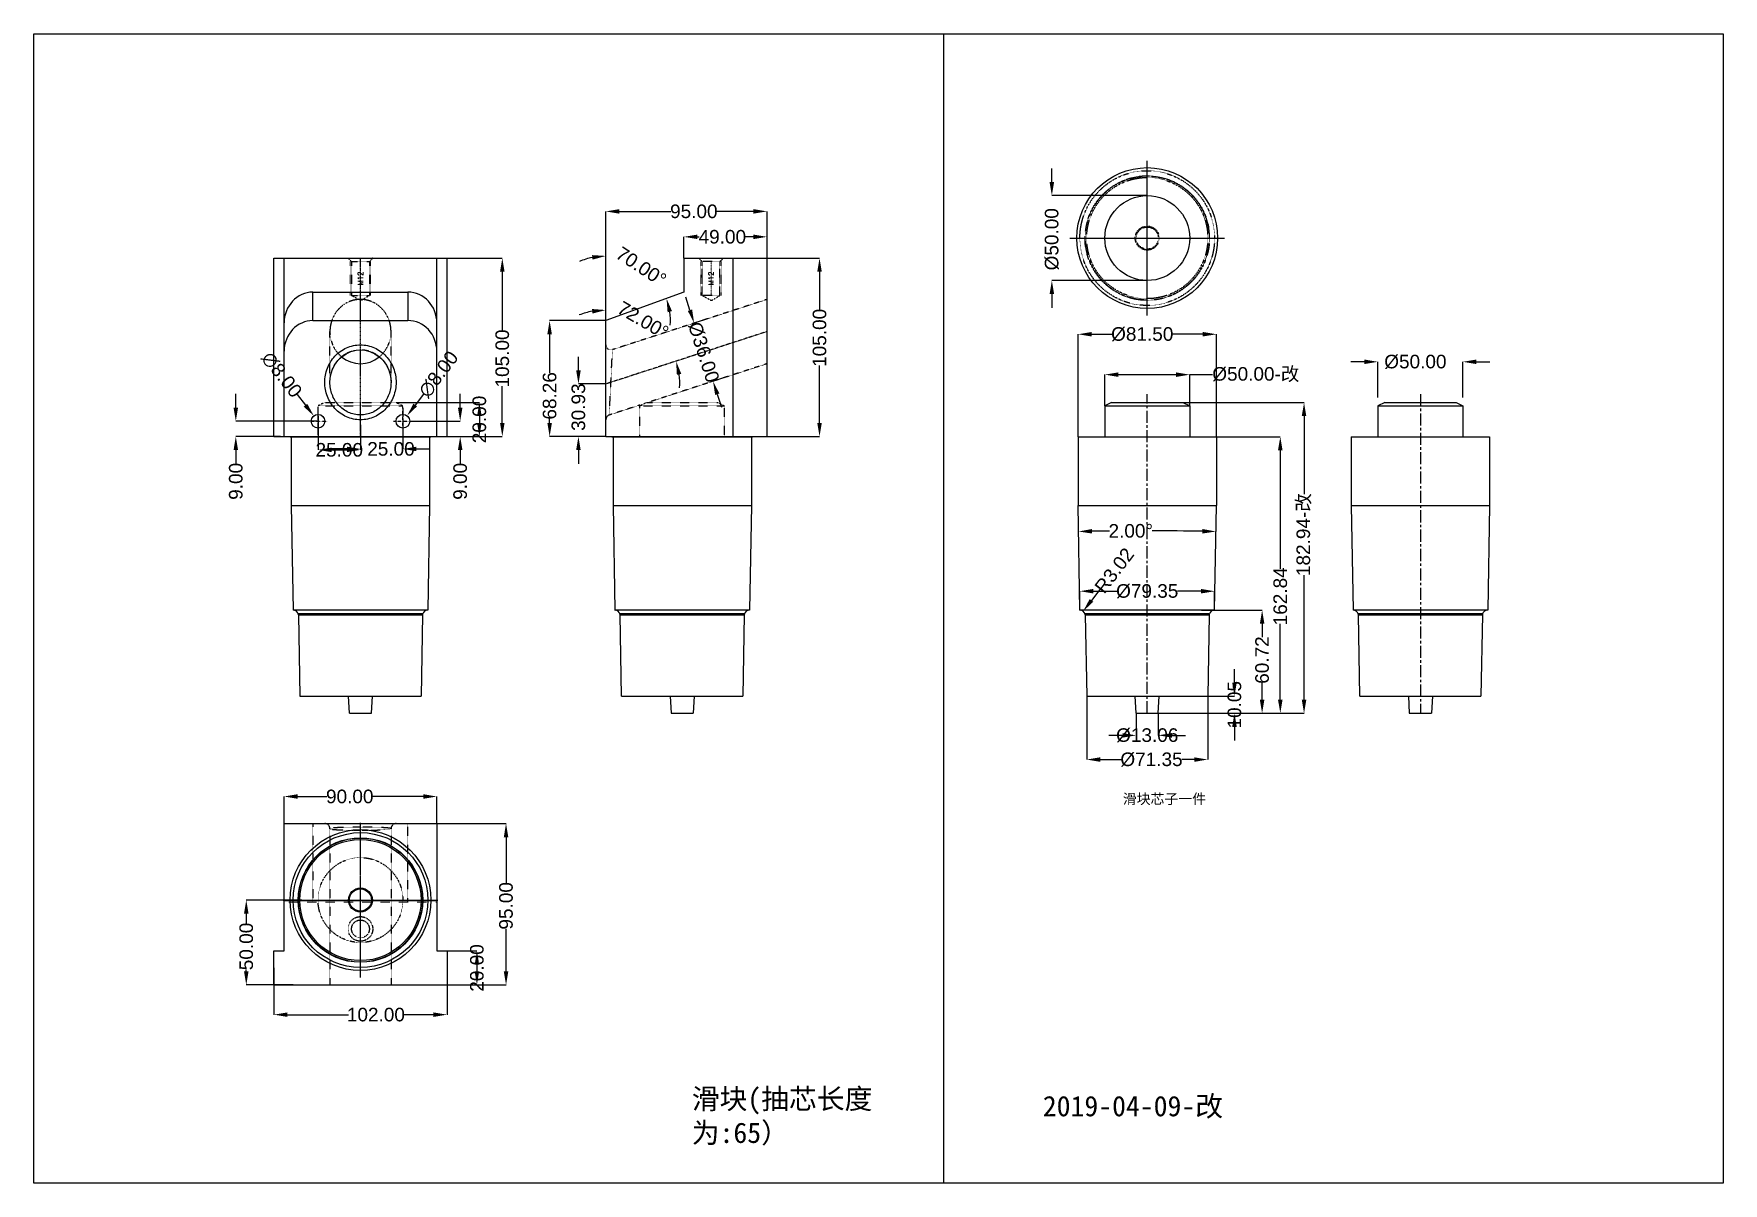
# Model space of a CAD drawing. Header units: millimetres. Extents: x 2203 to 3198, y 1512 to 2189.
import ezdxf
from ezdxf.enums import TextEntityAlignment as Align

# ---------------------------------------------------------------- set-up
doc = ezdxf.new("R2010")
doc.units = ezdxf.units.MM
for name, pattern in [('CENTER', [0.6, 0.375, -0.075, 0.075, -0.075]), ('DASHED', [0.2, 0.1, -0.1]), ('HIDDEN', [0.2, 0.1, -0.1])]:
    doc.linetypes.add(name, pattern=pattern)
doc.layers.add('DEFAULT_2', color=8, linetype='HIDDEN')
doc.layers.add('screw', color=33, linetype='Continuous', lineweight=13)
doc.styles.get("Standard").update_dxf_attribs({"font": 'arial.ttf'})
doc.styles.add('TXT', font='txt.shx', dxfattribs={"bigfont": 'gbcbig.shx'})
doc.dimstyles.new('11', dxfattribs={"dimtxt": 8, "dimasz": 8, "dimexe": 0, "dimexo": 0, "dimgap": 0, "dimtad": 0, "dimzin": 0, "dimdsep": 46, "dimtxsty": 'Standard', "dimcen": 0, "dimclrd": 4, "dimclre": 4, "dimclrt": 6, "dimazin": 0, "dimtfac": 1, "dimtofl": 0, "dimtmove": 0, "dimatfit": 3, "dimfxl": 0, "dimtolj": 1, "dimtzin": 0, "dimarcsym": 0})

msp = doc.modelspace()

# ---------------------------------------------------------------- texts
at = {"attachment_point": 1}
for s, insert, char_height, width in [('{\\fSimSun|b0|i0|c134|p2;滑块芯子一件}', (2844.363, 1741.513), 6, 109.16626), ('{\\fSimSun|b0|i0|c134|p2;滑块(抽芯长度为:65）}', (2590.466, 1567.964), 12, 130.84867), ('{\\fSimSun|b0|i0|c134|p2;2019-04-09-改}', (2797.273, 1563.659), 12, 130.84867)]:
    msp.add_mtext(s, dxfattribs=dict(at, insert=insert, char_height=char_height, width=width))
at = {"layer": 'screw', "color": 6, "linetype": 'HIDDEN', "ltscale": 0.746373, "style": 'TXT'}
for p in [(2395.299, 2044.871), (2601.832, 2044.871)]:
    msp.add_text('M12', height=3, rotation=90, dxfattribs=at).set_placement(p, align=Align.MIDDLE)

# ---------------------------------------------------------------- blocks, each defined once
blk = doc.blocks.new('*D36')
at = {"color": 4, "lineweight": -2, "transparency": 16777216}
for p, q in [((2802.59, 2101.7), (2802.59, 2109.7)), ((2858.78, 2093.7), (2802.59, 2093.7)), ((2858.78, 2043.7), (2802.59, 2043.7)), ((2802.59, 2035.7), (2802.59, 2027.7))]:
    blk.add_line(p, q, dxfattribs=at)
at = {"color": 4, "transparency": 16777216}
for points in [[(2801.25, 2101.7), (2803.92, 2101.7), (2802.59, 2093.7)], [(2801.25, 2035.7), (2803.92, 2035.7), (2802.59, 2043.7)]]:
    blk.add_solid(points, dxfattribs=at)
at = {"layer": 'Defpoints', "color": 0, "transparency": 16777216}
for p in [(2858.78, 2093.7), (2802.59, 2043.7), (2858.78, 2043.7)]:
    blk.add_point(p, dxfattribs=at)
at = {"color": 6, "transparency": 16777216, "insert": (2802.59, 2068), "char_height": 8, "attachment_point": 5, "rotation": 90}
blk.add_mtext('\\A1;%%c50.00', dxfattribs=at)
blk = doc.blocks.new('*D44')
at = {"color": 4, "lineweight": -2, "transparency": 16777216}
for p, q in [((2852.25, 1788.92), (2852.25, 1775.93)), ((2865.31, 1788.92), (2865.31, 1775.93)), ((2844.25, 1775.93), (2836.25, 1775.93)), ((2873.31, 1775.93), (2881.31, 1775.93))]:
    blk.add_line(p, q, dxfattribs=at)
at = {"color": 4, "transparency": 16777216}
for points in [[(2844.25, 1777.26), (2844.25, 1774.59), (2852.25, 1775.93)], [(2873.31, 1777.26), (2873.31, 1774.59), (2865.31, 1775.93)]]:
    blk.add_solid(points, dxfattribs=at)
at = {"layer": 'Defpoints', "color": 0, "transparency": 16777216}
for p in [(2852.25, 1788.92), (2865.31, 1788.92), (2852.25, 1775.93)]:
    blk.add_point(p, dxfattribs=at)
at = {"color": 6, "transparency": 16777216, "insert": (2858.78, 1775.93), "char_height": 8, "attachment_point": 5}
blk.add_mtext('\\A1;%%c13.06', dxfattribs=at)
blk = doc.blocks.new('*D45')
at = {"color": 4, "lineweight": -2, "transparency": 16777216}
for p, q in [((2910.17, 1806.97), (2910.17, 1814.97)), ((2864.28, 1798.97), (2910.17, 1798.97)), ((2861.44, 1788.92), (2910.17, 1788.92)), ((2910.17, 1780.92), (2910.17, 1772.92))]:
    blk.add_line(p, q, dxfattribs=at)
at = {"color": 4, "transparency": 16777216}
for points in [[(2908.83, 1806.97), (2911.5, 1806.97), (2910.17, 1798.97)], [(2908.83, 1780.92), (2911.5, 1780.92), (2910.17, 1788.92)]]:
    blk.add_solid(points, dxfattribs=at)
at = {"layer": 'Defpoints', "color": 0, "transparency": 16777216}
for p in [(2864.28, 1798.97), (2910.17, 1798.97), (2861.44, 1788.92)]:
    blk.add_point(p, dxfattribs=at)
at = {"color": 6, "transparency": 16777216, "insert": (2910.17, 1793.94), "char_height": 8, "attachment_point": 5, "rotation": 90}
blk.add_mtext('\\A1;10.05', dxfattribs=at)
blk = doc.blocks.new('*D46')
at = {"color": 4, "lineweight": -2, "transparency": 16777216}
for p, q in [((2890.77, 1849.64), (2926.46, 1849.64)), ((2926.46, 1841.64), (2926.46, 1833.73)), ((2926.46, 1796.92), (2926.46, 1806.77)), ((2862.98, 1788.92), (2926.46, 1788.92))]:
    blk.add_line(p, q, dxfattribs=at)
at = {"color": 4, "transparency": 16777216}
for points in [[(2925.12, 1841.64), (2927.79, 1841.64), (2926.46, 1849.64)], [(2925.12, 1796.92), (2927.79, 1796.92), (2926.46, 1788.92)]]:
    blk.add_solid(points, dxfattribs=at)
at = {"layer": 'Defpoints', "color": 0, "transparency": 16777216}
for p in [(2890.77, 1849.64), (2926.46, 1849.64), (2862.98, 1788.92)]:
    blk.add_point(p, dxfattribs=at)
at = {"color": 6, "transparency": 16777216, "insert": (2926.46, 1820.25), "char_height": 8, "attachment_point": 5, "rotation": 90}
blk.add_mtext('\\A1;60.72', dxfattribs=at)
blk = doc.blocks.new('*D47')
at = {"color": 4, "lineweight": -2, "transparency": 16777216}
for p, q in [((2819.11, 1849.64), (2819.11, 1860.79)), ((2827.11, 1860.79), (2840.9, 1860.79)), ((2890.46, 1860.79), (2876.66, 1860.79)), ((2898.46, 1849.64), (2898.46, 1860.79))]:
    blk.add_line(p, q, dxfattribs=at)
at = {"color": 4, "transparency": 16777216}
for points in [[(2827.11, 1862.13), (2827.11, 1859.46), (2819.11, 1860.79)], [(2890.46, 1862.13), (2890.46, 1859.46), (2898.46, 1860.79)]]:
    blk.add_solid(points, dxfattribs=at)
at = {"layer": 'Defpoints', "color": 0, "transparency": 16777216}
for p in [(2819.11, 1860.79), (2819.11, 1849.64), (2898.46, 1849.64)]:
    blk.add_point(p, dxfattribs=at)
at = {"color": 6, "transparency": 16777216, "insert": (2858.78, 1860.79), "char_height": 8, "attachment_point": 5}
blk.add_mtext('\\A1;%%c79.35', dxfattribs=at)
blk = doc.blocks.new('*D48')
at = {"color": 4, "lineweight": -2, "transparency": 16777216}
for start, end in [(90.5499, 90.8024), (89.1976, 89.92865)]:
    blk.add_arc((2858.78, -423.34), 2319.65, start, end, dxfattribs=at)
at = {"color": 4, "transparency": 16777216}
for points in [[(2826.32, 1894.75), (2826.28, 1897.41), (2818.3, 1895.95)], [(2891.29, 1897.41), (2891.25, 1894.75), (2899.27, 1895.95)]]:
    blk.add_solid(points, dxfattribs=at)
at = {"layer": 'Defpoints', "color": 0, "transparency": 16777216}
for p in [(2818.03, 1911.23), (2899.53, 1911.23), (2872.28, 1896.27), (2819.11, 1849.64), (2898.46, 1849.64)]:
    blk.add_point(p, dxfattribs=at)
at = {"color": 6, "transparency": 16777216, "insert": (2849.09, 1896.29), "char_height": 8, "attachment_point": 5, "rotation": 0.23928}
blk.add_mtext('\\A1;2.00°', dxfattribs=at)
blk = doc.blocks.new('*D49')
at = {"color": 4, "lineweight": -2, "transparency": 16777216}
blk.add_line((2830.79, 1861.71), (2825.92, 1855.37), dxfattribs=at)
at = {"color": 4, "transparency": 16777216}
blk.add_solid([(2824.86, 1856.18), (2826.98, 1854.56), (2821.05, 1849.02)], dxfattribs=at)
at = {"layer": 'Defpoints', "color": 0, "transparency": 16777216}
for p in [(2819.21, 1846.63), (2821.05, 1849.02)]:
    blk.add_point(p, dxfattribs=at)
at = {"color": 6, "transparency": 16777216, "insert": (2839.42, 1872.96), "char_height": 8, "attachment_point": 5, "rotation": 52.5}
blk.add_mtext('\\A1;R3.02', dxfattribs=at)
blk = doc.blocks.new('*D37')
at = {"color": 4, "lineweight": -2, "transparency": 16777216}
for p, q in [((2883.89, 1951.76), (2937.17, 1951.76)), ((2937.17, 1943.76), (2937.17, 1874)), ((2937.17, 1796.92), (2937.17, 1841.57)), ((2876.71, 1788.92), (2937.17, 1788.92))]:
    blk.add_line(p, q, dxfattribs=at)
at = {"color": 4, "transparency": 16777216}
for points in [[(2935.83, 1943.76), (2938.5, 1943.76), (2937.17, 1951.76)], [(2935.83, 1796.92), (2938.5, 1796.92), (2937.17, 1788.92)]]:
    blk.add_solid(points, dxfattribs=at)
at = {"layer": 'Defpoints', "color": 0, "transparency": 16777216}
for p in [(2883.89, 1951.76), (2876.71, 1788.92), (2937.17, 1788.92)]:
    blk.add_point(p, dxfattribs=at)
at = {"color": 6, "transparency": 16777216, "insert": (2937.17, 1857.79), "char_height": 8, "attachment_point": 5, "rotation": 90}
blk.add_mtext('\\A1;162.84', dxfattribs=at)
blk = doc.blocks.new('*D38')
at = {"color": 4, "lineweight": -2, "transparency": 16777216}
for p, q in [((2879.78, 1971.86), (2951.16, 1971.86)), ((2951.16, 1963.86), (2951.16, 1917.93)), ((2951.16, 1796.92), (2951.16, 1870.3)), ((2881.62, 1788.92), (2951.16, 1788.92))]:
    blk.add_line(p, q, dxfattribs=at)
at = {"color": 4, "transparency": 16777216}
for points in [[(2949.82, 1963.86), (2952.49, 1963.86), (2951.16, 1971.86)], [(2949.82, 1796.92), (2952.49, 1796.92), (2951.16, 1788.92)]]:
    blk.add_solid(points, dxfattribs=at)
at = {"layer": 'Defpoints', "color": 0, "transparency": 16777216}
for p in [(2879.78, 1971.86), (2951.16, 1971.86), (2881.62, 1788.92)]:
    blk.add_point(p, dxfattribs=at)
at = {"color": 6, "transparency": 16777216, "insert": (2951.16, 1894.12), "char_height": 8, "attachment_point": 5, "rotation": 90}
blk.add_mtext('\\A1;{\\C1;182.94-\\fSimSun|b0|i0|c134|p2;改}', dxfattribs=at)
blk = doc.blocks.new('*D50')
at = {"color": 4, "lineweight": -2, "transparency": 16777216}
for p, q in [((2823.1, 1798.97), (2823.1, 1761.68)), ((2894.46, 1798.97), (2894.46, 1761.68)), ((2831.1, 1761.68), (2843.42, 1761.68)), ((2886.46, 1761.68), (2879.18, 1761.68))]:
    blk.add_line(p, q, dxfattribs=at)
at = {"color": 4, "transparency": 16777216}
for points in [[(2831.1, 1763.01), (2831.1, 1760.34), (2823.1, 1761.68)], [(2886.46, 1763.01), (2886.46, 1760.34), (2894.46, 1761.68)]]:
    blk.add_solid(points, dxfattribs=at)
at = {"layer": 'Defpoints', "color": 0, "transparency": 16777216}
for p in [(2823.1, 1798.97), (2894.46, 1798.97), (2823.1, 1761.68)]:
    blk.add_point(p, dxfattribs=at)
at = {"color": 6, "transparency": 16777216, "insert": (2861.3, 1761.68), "char_height": 8, "attachment_point": 5}
blk.add_mtext('\\A1;%%c71.35', dxfattribs=at)
blk = doc.blocks.new('*D51')
at = {"color": 4, "lineweight": -2, "transparency": 16777216}
for p, q in [((2585.83, 2056.86), (2585.83, 2069.42)), ((2593.83, 2069.42), (2594.84, 2069.42)), ((2626.83, 2069.42), (2622.13, 2069.42)), ((2634.83, 2056.86), (2634.83, 2069.42))]:
    blk.add_line(p, q, dxfattribs=at)
at = {"color": 4, "transparency": 16777216}
for points in [[(2593.83, 2070.75), (2593.83, 2068.09), (2585.83, 2069.42)], [(2626.83, 2070.75), (2626.83, 2068.09), (2634.83, 2069.42)]]:
    blk.add_solid(points, dxfattribs=at)
at = {"layer": 'Defpoints', "color": 0, "transparency": 16777216}
for p in [(2585.83, 2069.42), (2585.83, 2056.86), (2634.83, 2056.86)]:
    blk.add_point(p, dxfattribs=at)
at = {"color": 6, "transparency": 16777216, "insert": (2608.48, 2069.42), "char_height": 8, "attachment_point": 5}
blk.add_mtext('\\A1;49.00', dxfattribs=at)
blk = doc.blocks.new('*D52')
at = {"color": 4, "lineweight": -2, "transparency": 16777216}
for p, q in [((2539.83, 2020.11), (2539.83, 2084.4)), ((2547.83, 2084.4), (2578.19, 2084.4)), ((2626.83, 2084.4), (2605.16, 2084.4)), ((2634.83, 2056.86), (2634.83, 2084.4))]:
    blk.add_line(p, q, dxfattribs=at)
at = {"color": 4, "transparency": 16777216}
for points in [[(2547.83, 2085.73), (2547.83, 2083.07), (2539.83, 2084.4)], [(2626.83, 2085.73), (2626.83, 2083.07), (2634.83, 2084.4)]]:
    blk.add_solid(points, dxfattribs=at)
at = {"layer": 'Defpoints', "color": 0, "transparency": 16777216}
for p in [(2539.83, 2084.4), (2634.83, 2056.86), (2539.83, 2020.11)]:
    blk.add_point(p, dxfattribs=at)
at = {"color": 6, "transparency": 16777216, "insert": (2591.67, 2084.4), "char_height": 8, "attachment_point": 5}
blk.add_mtext('\\A1;95.00', dxfattribs=at)
blk = doc.blocks.new('*D53')
at = {"color": 4, "lineweight": -2, "transparency": 16777216}
for p, q in [((2629.39, 2056.86), (2665.74, 2056.86)), ((2665.74, 2048.86), (2665.74, 2026.16)), ((2665.74, 1959.86), (2665.74, 1993.73)), ((2634.83, 1951.86), (2665.74, 1951.86))]:
    blk.add_line(p, q, dxfattribs=at)
at = {"color": 4, "transparency": 16777216}
for points in [[(2664.4, 2048.86), (2667.07, 2048.86), (2665.74, 2056.86)], [(2664.4, 1959.86), (2667.07, 1959.86), (2665.74, 1951.86)]]:
    blk.add_solid(points, dxfattribs=at)
at = {"layer": 'Defpoints', "color": 0, "transparency": 16777216}
for p in [(2629.39, 2056.86), (2634.83, 1951.86), (2665.74, 1951.86)]:
    blk.add_point(p, dxfattribs=at)
at = {"color": 6, "transparency": 16777216, "insert": (2665.74, 2009.95), "char_height": 8, "attachment_point": 5, "rotation": 90}
blk.add_mtext('\\A1;105.00', dxfattribs=at)
blk = doc.blocks.new('*D54')
at = {"color": 4, "lineweight": -2, "transparency": 16777216}
blk.add_line((2539.83, 2020.11), (2539.83, 2058.17), dxfattribs=at)
for start, end in [(102.06721, 114.13442), (355.86558, 7.93279)]:
    blk.add_arc((2539.83, 2020.11), 38.05, start, end, dxfattribs=at)
at = {"color": 4, "transparency": 16777216}
for points in [[(2531.74, 2058.65), (2532.02, 2056), (2539.83, 2058.17)], [(2576.23, 2025.04), (2578.82, 2025.69), (2575.59, 2033.13)]]:
    blk.add_solid(points, dxfattribs=at)
at = {"layer": 'Defpoints', "color": 0, "transparency": 16777216}
for p in [(2567.51, 2046.23), (2585.83, 2036.86), (2539.83, 2020.11), (2539.83, 2020.11), (2539.83, 1951.86)]:
    blk.add_point(p, dxfattribs=at)
at = {"color": 6, "transparency": 16777216, "insert": (2560.7, 2051.94), "char_height": 8, "attachment_point": 5, "rotation": 326.75246}
blk.add_mtext('\\A1;70.00°', dxfattribs=at)
blk = doc.blocks.new('*D55')
at = {"color": 4, "lineweight": -2, "transparency": 16777216}
blk.add_line((2539.83, 2020.11), (2539.83, 2026.33), dxfattribs=at)
for start, end in [(100.54233, 111.08466), (356.91534, 7.45767)]:
    blk.add_arc((2539.83, 1982.79), 43.54, start, end, dxfattribs=at)
at = {"color": 4, "transparency": 16777216}
for points in [[(2531.74, 2026.92), (2531.99, 2024.27), (2539.83, 2026.33)], [(2581.7, 1988.15), (2584.3, 1988.73), (2581.24, 1996.24)]]:
    blk.add_solid(points, dxfattribs=at)
at = {"layer": 'Defpoints', "color": 0, "transparency": 16777216}
for p in [(2539.83, 2020.11), (2572.19, 2011.92), (2634.83, 2013.66), (2539.83, 1982.79), (2539.83, 1951.86)]:
    blk.add_point(p, dxfattribs=at)
at = {"color": 6, "transparency": 16777216, "insert": (2561.79, 2020.38), "char_height": 8, "attachment_point": 5, "rotation": 329.71153}
blk.add_mtext('\\A1;72.00°', dxfattribs=at)
blk = doc.blocks.new('*D56')
at = {"color": 4, "lineweight": -2, "transparency": 16777216}
for p, q in [((2589.41, 2026.23), (2586.94, 2033.84)), ((2600.1, 2021.3), (2591.88, 2018.63)), ((2611.22, 1987.06), (2603.01, 1984.39)), ((2605.48, 1976.78), (2607.95, 1969.17))]:
    blk.add_line(p, q, dxfattribs=at)
at = {"color": 4, "transparency": 16777216}
for points in [[(2590.68, 2026.65), (2588.14, 2025.82), (2591.88, 2018.63)], [(2606.75, 1977.19), (2604.21, 1976.37), (2603.01, 1984.39)]]:
    blk.add_solid(points, dxfattribs=at)
at = {"layer": 'Defpoints', "color": 0, "transparency": 16777216}
for p in [(2600.1, 2021.3), (2603.01, 1984.39), (2611.22, 1987.06)]:
    blk.add_point(p, dxfattribs=at)
at = {"color": 6, "transparency": 16777216, "insert": (2597.44, 2001.51), "char_height": 8, "attachment_point": 5, "rotation": 288}
blk.add_mtext('\\A1;%%c36.00', dxfattribs=at)
blk = doc.blocks.new('*D39')
at = {"color": 4, "lineweight": -2, "transparency": 16777216}
for p, q in [((2523.7, 1990.79), (2523.7, 1998.79)), ((2539.83, 1982.79), (2523.7, 1982.79)), ((2539.83, 1951.86), (2523.7, 1951.86)), ((2523.7, 1943.86), (2523.7, 1935.86))]:
    blk.add_line(p, q, dxfattribs=at)
at = {"color": 4, "transparency": 16777216}
for points in [[(2522.36, 1990.79), (2525.03, 1990.79), (2523.7, 1982.79)], [(2522.36, 1943.86), (2525.03, 1943.86), (2523.7, 1951.86)]]:
    blk.add_solid(points, dxfattribs=at)
at = {"layer": 'Defpoints', "color": 0, "transparency": 16777216}
for p in [(2539.83, 1982.79), (2523.7, 1951.86), (2539.83, 1951.86)]:
    blk.add_point(p, dxfattribs=at)
at = {"color": 6, "transparency": 16777216, "insert": (2523.7, 1969.17), "char_height": 8, "attachment_point": 5, "rotation": 90}
blk.add_mtext('\\A1;30.93', dxfattribs=at)
blk = doc.blocks.new('*D40')
at = {"color": 4, "lineweight": -2, "transparency": 16777216}
for p, q in [((2539.83, 2020.11), (2506.73, 2020.11)), ((2506.73, 2012.11), (2506.73, 1989.33)), ((2506.73, 1959.86), (2506.73, 1962.29)), ((2539.83, 1951.86), (2506.73, 1951.86))]:
    blk.add_line(p, q, dxfattribs=at)
at = {"color": 4, "transparency": 16777216}
for points in [[(2505.39, 2012.11), (2508.06, 2012.11), (2506.73, 2020.11)], [(2505.39, 1959.86), (2508.06, 1959.86), (2506.73, 1951.86)]]:
    blk.add_solid(points, dxfattribs=at)
at = {"layer": 'Defpoints', "color": 0, "transparency": 16777216}
for p in [(2506.73, 2020.11), (2539.83, 2020.11), (2539.83, 1951.86)]:
    blk.add_point(p, dxfattribs=at)
at = {"color": 6, "transparency": 16777216, "insert": (2506.73, 1975.81), "char_height": 8, "attachment_point": 5, "rotation": 90}
blk.add_mtext('\\A1;68.26', dxfattribs=at)
blk = doc.blocks.new('*D57')
at = {"color": 4, "lineweight": -2, "transparency": 16777216}
for p, q in [((2416.3, 1971.96), (2465.35, 1971.96)), ((2465.35, 1963.96), (2465.35, 1959.86)), ((2420.3, 1951.86), (2465.35, 1951.86))]:
    blk.add_line(p, q, dxfattribs=at)
at = {"color": 4, "transparency": 16777216}
for points in [[(2464.02, 1963.96), (2466.68, 1963.96), (2465.35, 1971.96)], [(2464.02, 1959.86), (2466.68, 1959.86), (2465.35, 1951.86)]]:
    blk.add_solid(points, dxfattribs=at)
at = {"layer": 'Defpoints', "color": 0, "transparency": 16777216}
for p in [(2416.3, 1971.96), (2420.3, 1951.86), (2465.35, 1951.86)]:
    blk.add_point(p, dxfattribs=at)
at = {"color": 6, "transparency": 16777216, "insert": (2465.35, 1961.91), "char_height": 8, "attachment_point": 5, "rotation": 90}
blk.add_mtext('\\A1;20.00', dxfattribs=at)
blk = doc.blocks.new('*D58')
at = {"color": 4, "lineweight": -2, "transparency": 16777216}
for p, q in [((2430.5, 2056.86), (2478.86, 2056.86)), ((2478.86, 2048.86), (2478.86, 2014.02)), ((2478.86, 1959.86), (2478.86, 1981.59)), ((2430.5, 1951.86), (2478.86, 1951.86))]:
    blk.add_line(p, q, dxfattribs=at)
at = {"color": 4, "transparency": 16777216}
for points in [[(2477.53, 2048.86), (2480.19, 2048.86), (2478.86, 2056.86)], [(2477.53, 1959.86), (2480.19, 1959.86), (2478.86, 1951.86)]]:
    blk.add_solid(points, dxfattribs=at)
at = {"layer": 'Defpoints', "color": 0, "transparency": 16777216}
for p in [(2430.5, 2056.86), (2430.5, 1951.86), (2478.86, 1951.86)]:
    blk.add_point(p, dxfattribs=at)
at = {"color": 6, "transparency": 16777216, "insert": (2478.86, 1997.81), "char_height": 8, "attachment_point": 5, "rotation": 90}
blk.add_mtext('\\A1;105.00', dxfattribs=at)
blk = doc.blocks.new('*D59')
at = {"color": 4, "lineweight": -2, "transparency": 16777216}
for p, q in [((2321.87, 1968.91), (2321.87, 1976.91)), ((2370.3, 1960.91), (2321.87, 1960.91)), ((2348.18, 1951.86), (2321.87, 1951.86)), ((2321.87, 1943.86), (2321.87, 1935.86))]:
    blk.add_line(p, q, dxfattribs=at)
at = {"color": 4, "transparency": 16777216}
for points in [[(2320.54, 1968.91), (2323.2, 1968.91), (2321.87, 1960.91)], [(2320.54, 1943.86), (2323.2, 1943.86), (2321.87, 1951.86)]]:
    blk.add_solid(points, dxfattribs=at)
at = {"layer": 'Defpoints', "color": 0, "transparency": 16777216}
for p in [(2370.3, 1960.91), (2321.87, 1951.86), (2348.18, 1951.86)]:
    blk.add_point(p, dxfattribs=at)
at = {"color": 6, "transparency": 16777216, "insert": (2321.87, 1925.48), "char_height": 8, "attachment_point": 5, "rotation": 90}
blk.add_mtext('\\A1;9.00', dxfattribs=at)
blk = doc.blocks.new('*D60')
at = {"color": 4, "lineweight": -2, "transparency": 16777216}
for p, q in [((2370.3, 1963.86), (2370.3, 1943.99)), ((2395.3, 1958.83), (2395.3, 1943.99)), ((2378.3, 1943.99), (2387.3, 1943.99))]:
    blk.add_line(p, q, dxfattribs=at)
at = {"color": 4, "transparency": 16777216}
for points in [[(2378.3, 1945.33), (2378.3, 1942.66), (2370.3, 1943.99)], [(2387.3, 1945.33), (2387.3, 1942.66), (2395.3, 1943.99)]]:
    blk.add_solid(points, dxfattribs=at)
at = {"layer": 'Defpoints', "color": 0, "transparency": 16777216}
for p in [(2370.3, 1963.86), (2395.3, 1958.83), (2395.3, 1943.99)]:
    blk.add_point(p, dxfattribs=at)
at = {"color": 6, "transparency": 16777216, "insert": (2382.8, 1943.99), "char_height": 8, "attachment_point": 5}
blk.add_mtext('\\A1;25.00', dxfattribs=at)
blk = doc.blocks.new('*D61')
at = {"color": 4, "lineweight": -2, "transparency": 16777216}
for p, q in [((2420.3, 1962.43), (2420.3, 1944.54)), ((2395.3, 1958.83), (2395.3, 1944.54)), ((2387.3, 1944.54), (2379.3, 1944.54)), ((2428.3, 1944.54), (2436.3, 1944.54))]:
    blk.add_line(p, q, dxfattribs=at)
at = {"color": 4, "transparency": 16777216}
for points in [[(2387.3, 1945.87), (2387.3, 1943.21), (2395.3, 1944.54)], [(2428.3, 1945.87), (2428.3, 1943.21), (2420.3, 1944.54)]]:
    blk.add_solid(points, dxfattribs=at)
at = {"layer": 'Defpoints', "color": 0, "transparency": 16777216}
for p in [(2420.3, 1962.43), (2395.3, 1958.83), (2420.3, 1944.54)]:
    blk.add_point(p, dxfattribs=at)
at = {"color": 6, "transparency": 16777216, "insert": (2413.27, 1944.54), "char_height": 8, "attachment_point": 5}
blk.add_mtext('\\A1;25.00', dxfattribs=at)
blk = doc.blocks.new('*D62')
at = {"color": 4, "lineweight": -2, "transparency": 16777216}
for p, q in [((2454.05, 1968.91), (2454.05, 1976.91)), ((2425.8, 1960.91), (2454.05, 1960.91)), ((2446.3, 1951.86), (2454.05, 1951.86)), ((2454.05, 1943.86), (2454.05, 1935.86))]:
    blk.add_line(p, q, dxfattribs=at)
at = {"color": 4, "transparency": 16777216}
for points in [[(2452.72, 1968.91), (2455.38, 1968.91), (2454.05, 1960.91)], [(2452.72, 1943.86), (2455.38, 1943.86), (2454.05, 1951.86)]]:
    blk.add_solid(points, dxfattribs=at)
at = {"layer": 'Defpoints', "color": 0, "transparency": 16777216}
for p in [(2425.8, 1960.91), (2446.3, 1951.86), (2454.05, 1951.86)]:
    blk.add_point(p, dxfattribs=at)
at = {"color": 6, "transparency": 16777216, "insert": (2454.05, 1925.48), "char_height": 8, "attachment_point": 5, "rotation": 90}
blk.add_mtext('\\A1;9.00', dxfattribs=at)
blk = doc.blocks.new('*D63')
at = {"color": 4, "lineweight": -2, "transparency": 16777216}
blk.add_line((2357.96, 1976.6), (2362.9, 1970.3), dxfattribs=at)
at = {"color": 4, "transparency": 16777216}
blk.add_solid([(2363.95, 1971.12), (2361.85, 1969.48), (2367.83, 1964)], dxfattribs=at)
at = {"layer": 'Defpoints', "color": 0, "transparency": 16777216}
for p in [(2367.83, 1964), (2372.76, 1957.71)]:
    blk.add_point(p, dxfattribs=at)
at = {"color": 6, "transparency": 16777216, "insert": (2348.88, 1988.2), "char_height": 8, "attachment_point": 5, "rotation": 308.0697}
blk.add_mtext('\\A1;∅8.00', dxfattribs=at)
blk = doc.blocks.new('*D64')
at = {"color": 4, "lineweight": -2, "transparency": 16777216}
blk.add_line((2432.4, 1976.78), (2427.56, 1970.41), dxfattribs=at)
at = {"color": 4, "transparency": 16777216}
blk.add_solid([(2426.5, 1971.21), (2428.62, 1969.6), (2422.72, 1964.04)], dxfattribs=at)
at = {"layer": 'Defpoints', "color": 0, "transparency": 16777216}
for p in [(2422.72, 1964.04), (2417.88, 1957.67)]:
    blk.add_point(p, dxfattribs=at)
at = {"color": 6, "transparency": 16777216, "insert": (2441.32, 1988.5), "char_height": 8, "attachment_point": 5, "rotation": 52.75013}
blk.add_mtext('\\A1;∅8.00', dxfattribs=at)
blk = doc.blocks.new('*D65')
at = {"color": 4, "lineweight": -2, "transparency": 16777216}
for p, q in [((2350.3, 1723.97), (2350.3, 1739.92)), ((2358.3, 1739.92), (2375.5, 1739.92)), ((2432.3, 1739.92), (2402.46, 1739.92)), ((2440.3, 1723.97), (2440.3, 1739.92))]:
    blk.add_line(p, q, dxfattribs=at)
at = {"color": 4, "transparency": 16777216}
for points in [[(2358.3, 1741.26), (2358.3, 1738.59), (2350.3, 1739.92)], [(2432.3, 1741.26), (2432.3, 1738.59), (2440.3, 1739.92)]]:
    blk.add_solid(points, dxfattribs=at)
at = {"layer": 'Defpoints', "color": 0, "transparency": 16777216}
for p in [(2350.3, 1739.92), (2350.3, 1723.97), (2440.3, 1723.97)]:
    blk.add_point(p, dxfattribs=at)
at = {"color": 6, "transparency": 16777216, "insert": (2388.98, 1739.92), "char_height": 8, "attachment_point": 5}
blk.add_mtext('\\A1;90.00', dxfattribs=at)
blk = doc.blocks.new('*D66')
at = {"color": 4, "lineweight": -2, "transparency": 16777216}
for p, q in [((2446.3, 1648.97), (2463.9, 1648.97)), ((2463.9, 1640.97), (2463.9, 1636.97)), ((2446.3, 1628.97), (2463.9, 1628.97))]:
    blk.add_line(p, q, dxfattribs=at)
at = {"color": 4, "transparency": 16777216}
for points in [[(2462.57, 1640.97), (2465.23, 1640.97), (2463.9, 1648.97)], [(2462.57, 1636.97), (2465.23, 1636.97), (2463.9, 1628.97)]]:
    blk.add_solid(points, dxfattribs=at)
at = {"layer": 'Defpoints', "color": 0, "transparency": 16777216}
for p in [(2446.3, 1648.97), (2446.3, 1628.97), (2463.9, 1628.97)]:
    blk.add_point(p, dxfattribs=at)
at = {"color": 6, "transparency": 16777216, "insert": (2463.9, 1638.97), "char_height": 8, "attachment_point": 5, "rotation": 90}
blk.add_mtext('\\A1;20.00', dxfattribs=at)
blk = doc.blocks.new('*D67')
at = {"color": 4, "lineweight": -2, "transparency": 16777216}
for p, q in [((2434.84, 1723.97), (2481.05, 1723.97)), ((2481.05, 1715.97), (2481.05, 1689.05)), ((2481.05, 1636.97), (2481.05, 1662.08)), ((2446.3, 1628.97), (2481.05, 1628.97))]:
    blk.add_line(p, q, dxfattribs=at)
at = {"color": 4, "transparency": 16777216}
for points in [[(2479.72, 1715.97), (2482.39, 1715.97), (2481.05, 1723.97)], [(2479.72, 1636.97), (2482.39, 1636.97), (2481.05, 1628.97)]]:
    blk.add_solid(points, dxfattribs=at)
at = {"layer": 'Defpoints', "color": 0, "transparency": 16777216}
for p in [(2434.84, 1723.97), (2481.05, 1723.97), (2446.3, 1628.97)]:
    blk.add_point(p, dxfattribs=at)
at = {"color": 6, "transparency": 16777216, "insert": (2481.05, 1675.56), "char_height": 8, "attachment_point": 5, "rotation": 90}
blk.add_mtext('\\A1;95.00', dxfattribs=at)
blk = doc.blocks.new('*D68')
at = {"color": 4, "lineweight": -2, "transparency": 16777216}
for p, q in [((2344.3, 1638.97), (2344.3, 1611.48)), ((2446.3, 1638.97), (2446.3, 1611.48)), ((2352.3, 1611.48), (2388.17, 1611.48)), ((2438.3, 1611.48), (2420.6, 1611.48))]:
    blk.add_line(p, q, dxfattribs=at)
at = {"color": 4, "transparency": 16777216}
for points in [[(2352.3, 1612.81), (2352.3, 1610.15), (2344.3, 1611.48)], [(2438.3, 1612.81), (2438.3, 1610.15), (2446.3, 1611.48)]]:
    blk.add_solid(points, dxfattribs=at)
at = {"layer": 'Defpoints', "color": 0, "transparency": 16777216}
for p in [(2344.3, 1638.97), (2446.3, 1638.97), (2344.3, 1611.48)]:
    blk.add_point(p, dxfattribs=at)
at = {"color": 6, "transparency": 16777216, "insert": (2404.38, 1611.48), "char_height": 8, "attachment_point": 5}
blk.add_mtext('\\A1;102.00', dxfattribs=at)
blk = doc.blocks.new('*D69')
at = {"color": 4, "lineweight": -2, "transparency": 16777216}
for p, q in [((2360.66, 1678.97), (2328.02, 1678.97)), ((2328.02, 1670.97), (2328.02, 1665.12)), ((2328.02, 1636.97), (2328.02, 1638.15)), ((2355.72, 1628.97), (2328.02, 1628.97))]:
    blk.add_line(p, q, dxfattribs=at)
at = {"color": 4, "transparency": 16777216}
for points in [[(2326.69, 1670.97), (2329.36, 1670.97), (2328.02, 1678.97)], [(2326.69, 1636.97), (2329.36, 1636.97), (2328.02, 1628.97)]]:
    blk.add_solid(points, dxfattribs=at)
at = {"layer": 'Defpoints', "color": 0, "transparency": 16777216}
for p in [(2360.66, 1678.97), (2328.02, 1628.97), (2355.72, 1628.97)]:
    blk.add_point(p, dxfattribs=at)
at = {"color": 6, "transparency": 16777216, "insert": (2328.02, 1651.63), "char_height": 8, "attachment_point": 5, "rotation": 90}
blk.add_mtext('\\A1;50.00', dxfattribs=at)
blk = doc.blocks.new('*D41')
at = {"color": 4, "lineweight": -2, "transparency": 16777216}
for p, q in [((2986.69, 1995.85), (2978.69, 1995.85)), ((2994.69, 1974.86), (2994.69, 1995.85)), ((3044.69, 1974.86), (3044.69, 1995.85)), ((3052.69, 1995.85), (3060.69, 1995.85))]:
    blk.add_line(p, q, dxfattribs=at)
at = {"color": 4, "transparency": 16777216}
for points in [[(2986.69, 1997.19), (2986.69, 1994.52), (2994.69, 1995.85)], [(3052.69, 1997.19), (3052.69, 1994.52), (3044.69, 1995.85)]]:
    blk.add_solid(points, dxfattribs=at)
at = {"layer": 'Defpoints', "color": 0, "transparency": 16777216}
for p in [(2994.69, 1995.85), (2994.69, 1974.86), (3044.69, 1974.86)]:
    blk.add_point(p, dxfattribs=at)
at = {"color": 6, "transparency": 16777216, "insert": (3016.74, 1995.85), "char_height": 8, "width": 35.6726, "attachment_point": 5}
blk.add_mtext('\\A1;{\\C1;%%C50.00}', dxfattribs=at)
blk = doc.blocks.new('*D42')
at = {"color": 4, "lineweight": -2, "transparency": 16777216}
for p, q in [((2833.78, 1969.86), (2833.78, 1988.29)), ((2841.78, 1988.29), (2875.78, 1988.29)), ((2883.78, 1969.86), (2883.78, 1988.29)), ((2883.78, 1988.29), (2897.31, 1988.29))]:
    blk.add_line(p, q, dxfattribs=at)
at = {"color": 4, "transparency": 16777216}
for points in [[(2841.78, 1989.62), (2841.78, 1986.96), (2833.78, 1988.29)], [(2875.78, 1989.62), (2875.78, 1986.96), (2883.78, 1988.29)]]:
    blk.add_solid(points, dxfattribs=at)
at = {"layer": 'Defpoints', "color": 0, "transparency": 16777216}
for p in [(2833.78, 1988.29), (2833.78, 1969.86), (2883.78, 1969.86)]:
    blk.add_point(p, dxfattribs=at)
at = {"color": 6, "transparency": 16777216, "insert": (2922.75, 1988.29), "char_height": 8, "width": 66.2248, "attachment_point": 5}
blk.add_mtext('\\A1;{\\C1;%%C50.00-\\fSimSun|b0|i0|c134|p2;改}', dxfattribs=at)
blk = doc.blocks.new('*D43')
at = {"color": 4, "lineweight": -2, "transparency": 16777216}
for p, q in [((2818.03, 1951.76), (2818.03, 2012.08)), ((2826.03, 2012.08), (2838, 2012.08)), ((2891.53, 2012.08), (2873.68, 2012.08)), ((2899.53, 1951.76), (2899.53, 2012.08))]:
    blk.add_line(p, q, dxfattribs=at)
at = {"color": 4, "transparency": 16777216}
for points in [[(2826.03, 2013.41), (2826.03, 2010.75), (2818.03, 2012.08)], [(2891.53, 2013.41), (2891.53, 2010.75), (2899.53, 2012.08)]]:
    blk.add_solid(points, dxfattribs=at)
at = {"layer": 'Defpoints', "color": 0, "transparency": 16777216}
for p in [(2818.03, 2012.08), (2818.03, 1951.76), (2899.53, 1951.76)]:
    blk.add_point(p, dxfattribs=at)
at = {"color": 6, "transparency": 16777216, "insert": (2855.84, 2012.08), "char_height": 8, "attachment_point": 5}
blk.add_mtext('\\A1;%%c81.50', dxfattribs=at)

# ---------------------------------------------------------------- dimensions: what is measured, and where the dimension line sits
for base, p1, p2, angle, text, picture, middle, dimtype in [((2802.587, 2043.698), (2858.782, 2093.698), (2858.782, 2043.698), 90, '%%c<>', '*D36', (2802.587, 2067.996), 160), ((2603.007, 1984.388), (2600.1, 2021.296), (2611.224, 1987.058), 288, '%%c<>', '*D56', (2597.445, 2001.507), 161), ((2321.871, 1951.855), (2370.297, 1960.905), (2348.18, 1951.855), 90, '9.00', '*D59', (2321.871, 1925.479), 160), ((2465.351, 1951.855), (2416.297, 1971.955), (2420.297, 1951.855), 90, '20.00', '*D57', (2465.351, 1961.905), 160), ((2454.05, 1951.855), (2425.797, 1960.905), (2446.297, 1951.855), 90, '9.00', '*D62', (2454.05, 1925.479), 160)]:
    dim = msp.add_linear_dim(base=base, p1=p1, p2=p2, angle=angle, text=text, dimstyle='11')
    dim.commit()
    dim.dimension.update_dxf_attribs({"geometry": picture, "text_midpoint": middle, "dimtype": dimtype})
for base, p1, p2, picture, middle in [((2539.832, 2084.4), (2634.832, 2056.855), (2539.832, 2020.113), '*D52', (2591.673, 2084.4)), ((2585.832, 2069.419), (2634.832, 2056.855), (2585.832, 2056.855), '*D51', (2608.485, 2069.419)), ((2395.297, 1943.993), (2370.297, 1963.855), (2395.297, 1958.833), '*D60', (2382.797, 1943.993)), ((2420.297, 1944.539), (2395.297, 1958.833), (2420.297, 1962.433), '*D61', (2413.268, 1944.539)), ((2350.297, 1739.922), (2440.297, 1723.97), (2350.297, 1723.97), '*D65', (2388.98, 1739.922)), ((2344.297, 1611.481), (2446.297, 1638.97), (2344.297, 1638.97), '*D68', (2404.382, 1611.481))]:
    dim = msp.add_linear_dim(base=base, p1=p1, p2=p2, dimstyle='11')
    dim.commit()
    dim.dimension.update_dxf_attribs({"geometry": picture, "text_midpoint": middle, "dimtype": 160})
for base, line1, line2, picture, middle in [((2567.512, 2046.227), ((2585.832, 2036.855), (2539.832, 2020.113)), ((2539.832, 1951.855), (2539.832, 2020.113)), '*D54', (2560.696, 2051.938)), ((2572.189, 2011.922), ((2539.832, 1951.855), (2539.832, 2020.113)), ((2634.832, 2013.655), (2539.832, 1982.788)), '*D55', (2561.792, 2020.384)), ((2872.277, 1896.268), ((2819.107, 1849.642), (2818.032, 1911.227)), ((2898.457, 1849.642), (2899.532, 1911.227)), '*D48', (2849.095, 1896.287))]:
    dim = msp.add_angular_dim_2l(base=base, line1=line1, line2=line2, dimstyle='11')
    dim.commit()
    dim.dimension.update_dxf_attribs({"geometry": picture, "text_midpoint": middle, "dimtype": 162})
for base, p1, p2, picture, middle in [((2478.861, 1951.855), (2430.497, 2056.855), (2430.497, 1951.855), '*D58', (2478.861, 1997.806)), ((2665.736, 1951.855), (2629.386, 2056.855), (2634.832, 1951.855), '*D53', (2665.736, 2009.948)), ((2506.726, 2020.113), (2539.832, 1951.855), (2539.832, 2020.113), '*D40', (2506.726, 1975.81)), ((2523.695, 1951.855), (2539.832, 1982.788), (2539.832, 1951.855), '*D39', (2523.695, 1969.174)), ((2937.167, 1788.919), (2883.891, 1951.755), (2876.712, 1788.919), '*D37', (2937.167, 1857.787)), ((2926.456, 1849.642), (2862.977, 1788.919), (2890.772, 1849.642), '*D46', (2926.456, 1820.247)), ((2910.166, 1798.969), (2861.437, 1788.919), (2864.275, 1798.969), '*D45', (2910.166, 1793.944)), ((2481.055, 1723.97), (2446.297, 1628.97), (2434.842, 1723.97), '*D67', (2481.055, 1675.562)), ((2328.022, 1628.97), (2360.657, 1678.97), (2355.722, 1628.97), '*D69', (2328.022, 1651.631)), ((2463.9, 1628.97), (2446.297, 1648.97), (2446.297, 1628.97), '*D66', (2463.9, 1638.97))]:
    dim = msp.add_linear_dim(base=base, p1=p1, p2=p2, angle=90, dimstyle='11')
    dim.commit()
    dim.dimension.update_dxf_attribs({"geometry": picture, "text_midpoint": middle, "dimtype": 160})
for base, p1, p2, text, picture, middle in [((2818.032, 2012.079), (2899.532, 1951.755), (2818.032, 1951.755), '%%c<>', '*D43', (2855.841, 2012.079)), ((2994.685, 1995.853), (3044.685, 1974.855), (2994.685, 1974.855), '{\\C1;%%C<>}', '*D41', (3016.744, 1995.853)), ((2833.782, 1988.29), (2883.782, 1969.855), (2833.782, 1969.855), '{\\C1;%%C50.00-\\fSimSun|b0|i0|c134|p2;改}', '*D42', (2922.751, 1988.29)), ((2819.107, 1860.794), (2898.457, 1849.642), (2819.107, 1849.642), '%%c<>', '*D47', (2858.782, 1860.794)), ((2823.104407785, 1761.677005377), (2894.459407777, 1798.968807657), (2823.104407785, 1798.968807657), '%%c<>', '*D50', (2861.301625375, 1761.677005377)), ((2852.249, 1775.928), (2865.312, 1788.919), (2852.249, 1788.919), '%%c<>', '*D44', (2858.781, 1775.928))]:
    dim = msp.add_linear_dim(base=base, p1=p1, p2=p2, text=text, dimstyle='11')
    dim.commit()
    dim.dimension.update_dxf_attribs({"geometry": picture, "text_midpoint": middle, "dimtype": 160})
for p1, p2, picture, middle in [((2372.763, 1957.706), (2367.83, 1964.004), '*D63', (2348.883, 1988.196)), ((2417.876, 1957.671), (2422.718, 1964.039), '*D64', (2441.318, 1988.499))]:
    dim = msp.add_diameter_dim_2p(p1=p1, p2=p2, dimstyle='11')
    dim.commit()
    dim.dimension.update_dxf_attribs({"geometry": picture, "text_midpoint": middle})
at = {"color": 1}
dim = msp.add_linear_dim(base=(2951.156, 1971.855), p1=(2881.624, 1788.919), p2=(2879.782, 1971.855), angle=90, text='{\\C1;<>-\\fSimSun|b0|i0|c134|p2;改}', dimstyle='11', dxfattribs=at)
dim.commit()
dim.dimension.update_dxf_attribs({"geometry": '*D38', "text_midpoint": (2951.156, 1894.115), "dimtype": 160})
dim = msp.add_radius_dim(center=(2819.212, 1846.629), mpoint=(2821.048, 1849.021), dimstyle='11')
dim.commit()
dim.dimension.update_dxf_attribs({"geometry": '*D49', "text_midpoint": (2839.418, 1872.962)})

# ---------------------------------------------------------------- linework, layer by layer
for p, q in [((2738.753, 2188.956), (2738.753, 1512.265)), ((2837.782, 1971.855), (2833.782, 1969.855)), ((2879.782, 1971.855), (2883.782, 1969.855)), ((2998.685, 1971.855), (2994.685, 1969.855)), ((3040.685, 1971.855), (3044.685, 1969.855)), ((2354.547, 1951.855), (2354.547, 1911.327)), ((2436.047, 1951.855), (2436.047, 1911.327)), ((2544.082, 1951.855), (2544.082, 1911.327)), ((2625.582, 1951.855), (2625.582, 1911.327)), ((2818.032, 1951.755), (2818.032, 1911.227)), ((2899.532, 1951.755), (2899.532, 1911.227)), ((2354.545, 1911.327), (2436.049, 1911.327)), ((2544.08, 1911.327), (2625.584, 1911.327)), ((2818.032, 1911.227), (2899.532, 1911.227))]:
    msp.add_line(p, q)
at = {"color": 1, "linetype": 'CENTER', "ltscale": 2.578558}
for p, q in [((2858.782, 2023.095), (2858.782, 2114.301)), ((2813.179, 2068.698), (2904.385, 2068.698)), ((2395.297, 1633.367), (2395.297, 1724.573)), ((2349.694, 1678.97), (2440.9, 1678.97))]:
    msp.add_line(p, q, dxfattribs=at)
at = {"color": 7, "linetype": 'Continuous'}
for p, q in [((2344.297, 1951.855), (2344.297, 2056.855)), ((2344.297, 2056.855), (2446.297, 2056.855)), ((2350.297, 1951.855), (2350.297, 2056.855)), ((2440.297, 1951.855), (2440.297, 2056.855)), ((2446.297, 1951.855), (2446.297, 2056.855)), ((2585.832, 2056.855), (2585.832, 2036.855)), ((2585.832, 2056.855), (2634.832, 2056.855)), ((2614.832, 1951.855), (2614.832, 2056.855)), ((2634.832, 1951.855), (2634.832, 2056.855)), ((2367.297, 2020.113), (2367.297, 2036.855)), ((2367.297, 2036.855), (2423.297, 2036.855)), ((2423.297, 2036.855), (2423.297, 2020.113)), ((2585.832, 2036.855), (2539.832, 2020.113)), ((2367.297, 2020.113), (2423.297, 2020.113)), ((2539.832, 1951.855), (2539.832, 2020.113)), ((2377.299, 1983.762), (2377.299, 1983.772)), ((2413.299, 1983.762), (2413.299, 1983.75)), ((2837.782, 1971.855), (2879.782, 1971.855)), ((2998.685, 1971.855), (3040.685, 1971.855)), ((2833.782, 1969.855), (2833.782, 1951.755)), ((2833.782, 1969.855), (2883.782, 1969.855)), ((2883.782, 1969.855), (2883.782, 1951.755)), ((2994.685, 1969.855), (2994.685, 1951.755)), ((2994.685, 1969.855), (3044.685, 1969.855)), ((3044.685, 1969.855), (3044.685, 1951.755)), ((2344.297, 1951.855), (2446.297, 1951.855)), ((2353.84, 1951.755), (2436.754, 1951.755)), ((2370.297, 1951.855), (2370.297, 1951.755)), ((2379.297, 1951.855), (2379.297, 1951.755)), ((2411.297, 1951.855), (2411.297, 1951.755)), ((2420.297, 1951.855), (2420.297, 1951.755)), ((2539.832, 1951.855), (2634.832, 1951.855)), ((2543.375, 1951.755), (2626.29, 1951.755)), ((2818.032, 1951.755), (2899.532, 1951.755)), ((2978.935, 1951.755), (3060.435, 1951.755)), ((2354.545, 1911.327), (2355.622, 1849.642)), ((2436.049, 1911.327), (2434.972, 1849.642)), ((2544.08, 1911.327), (2545.157, 1849.642)), ((2625.584, 1911.327), (2624.507, 1849.642)), ((2819.107, 1849.642), (2818.032, 1911.227)), ((2898.457, 1849.642), (2899.532, 1911.227)), ((2978.935, 1911.227), (2980.01, 1849.642)), ((3060.435, 1911.227), (3059.36, 1849.642)), ((2434.972, 1849.642), (2355.622, 1849.642)), ((2358.783, 1846.873), (2358.639, 1847.41)), ((2431.954, 1847.41), (2358.639, 1847.41)), ((2358.783, 1846.873), (2359.619, 1798.969)), ((2358.783, 1846.873), (2431.811, 1846.873)), ((2431.811, 1846.873), (2430.974, 1798.969)), ((2431.811, 1846.873), (2431.954, 1847.41)), ((2624.507, 1849.642), (2545.157, 1849.642)), ((2548.318, 1846.873), (2548.175, 1847.41)), ((2621.49, 1847.41), (2548.175, 1847.41)), ((2549.155, 1798.969), (2548.318, 1846.873)), ((2548.318, 1846.873), (2621.346, 1846.873)), ((2621.346, 1846.873), (2620.51, 1798.969)), ((2621.49, 1847.41), (2621.346, 1846.873)), ((2898.457, 1849.642), (2819.107, 1849.642)), ((2822.268, 1846.873), (2822.124, 1847.41)), ((2895.439, 1847.41), (2822.124, 1847.41)), ((2822.268, 1846.873), (2823.104, 1798.969)), ((2822.268, 1846.873), (2895.296, 1846.873)), ((2895.296, 1846.873), (2894.459, 1798.969)), ((2895.296, 1846.873), (2895.439, 1847.41)), ((3059.36, 1849.642), (2980.01, 1849.642)), ((2983.172, 1846.873), (2983.028, 1847.41)), ((3056.343, 1847.41), (2983.028, 1847.41)), ((2984.008, 1798.969), (2983.172, 1846.873)), ((2983.172, 1846.873), (3056.199, 1846.873)), ((3056.199, 1846.873), (3055.363, 1798.969)), ((3056.343, 1847.41), (3056.199, 1846.873)), ((2359.619, 1798.969), (2430.974, 1798.969)), ((2388.764, 1788.919), (2388.238, 1798.969)), ((2401.829, 1788.919), (2402.356, 1798.969)), ((2549.155, 1798.969), (2620.51, 1798.969)), ((2577.773, 1798.969), (2578.3, 1788.919)), ((2591.891, 1798.969), (2591.365, 1788.919)), ((2823.104, 1798.969), (2894.459, 1798.969)), ((2852.249, 1788.919), (2851.723, 1798.969)), ((2865.314, 1788.919), (2865.841, 1798.969)), ((2984.008, 1798.969), (3055.363, 1798.969)), ((3012.626, 1798.969), (3013.153, 1788.919)), ((3026.745, 1798.969), (3026.218, 1788.919)), ((2388.767, 1788.919), (2401.827, 1788.919)), ((2578.3, 1788.919), (2591.365, 1788.919)), ((2852.252, 1788.919), (2865.312, 1788.919)), ((3013.153, 1788.919), (3026.218, 1788.919)), ((2350.297, 1648.97), (2350.297, 1723.97)), ((2350.297, 1723.97), (2440.297, 1723.97)), ((2440.297, 1723.97), (2440.297, 1648.97)), ((2344.297, 1628.97), (2344.297, 1648.97)), ((2344.297, 1648.97), (2350.297, 1648.97)), ((2440.297, 1648.97), (2446.297, 1648.97)), ((2446.297, 1648.97), (2446.297, 1628.97)), ((2344.297, 1628.97), (2446.297, 1628.97))]:
    msp.add_line(p, q, dxfattribs=at)
at = {"color": 1, "linetype": 'CENTER', "ltscale": 1.306152}
msp.add_line((2395.297, 1951.855), (2395.297, 2056.855), dxfattribs=at)
at = {"color": 8, "linetype": 'DASHED', "ltscale": 0.08}
for p, q in [((2374.297, 1971.955), (2370.297, 1969.955)), ((2416.297, 1971.955), (2420.297, 1969.955)), ((2563.832, 1971.855), (2559.832, 1969.855)), ((2605.832, 1971.855), (2609.832, 1969.855))]:
    msp.add_line(p, q, dxfattribs=at)
at = {"color": 8, "linetype": 'DASHED', "ltscale": 0.5}
for p, q in [((2374.297, 1971.955), (2416.297, 1971.955)), ((2563.832, 1971.855), (2605.832, 1971.855))]:
    msp.add_line(p, q, dxfattribs=at)
at = {"color": 1, "linetype": 'CENTER', "ltscale": 19}
for p, q in [((2858.782, 1788.919), (2858.782, 1976.855)), ((3019.685, 1976.855), (3019.685, 1788.919))]:
    msp.add_line(p, q, dxfattribs=at)
at = {"color": 1, "linetype": 'CENTER', "ltscale": 0.310989}
for p, q in [((2364.797, 1960.905), (2375.797, 1960.905)), ((2370.297, 1958.355), (2370.297, 1969.355)), ((2414.797, 1960.905), (2425.797, 1960.905)), ((2420.297, 1958.355), (2420.297, 1969.355))]:
    msp.add_line(p, q, dxfattribs=at)
at = {"color": 8, "linetype": 'DASHED', "ltscale": 0.6}
for p, q in [((2370.297, 1969.955), (2420.297, 1969.955)), ((2559.832, 1969.855), (2609.832, 1969.855))]:
    msp.add_line(p, q, dxfattribs=at)
at = {"color": 8, "linetype": 'CENTER', "ltscale": 0.2}
for p, q in [((2370.297, 1951.855), (2370.297, 1969.955)), ((2559.832, 1951.755), (2559.832, 1969.855))]:
    msp.add_line(p, q, dxfattribs=at)
at = {"color": 8, "linetype": 'HIDDEN', "ltscale": 0.3}
msp.add_line((2609.832, 1951.855), (2609.832, 1969.855), dxfattribs=at)
at = {"color": 1}
for p, q in [((2978.935, 1951.755), (2978.935, 1911.227)), ((3060.435, 1951.755), (3060.435, 1911.227)), ((2978.935, 1911.227), (3060.435, 1911.227))]:
    msp.add_line(p, q, dxfattribs=at)
msp.add_lwpolyline([(2202.852, 2188.956), (3198.085, 2188.956), (3198.085, 1512.265), (2202.852, 1512.265)], close=True)
at = {"color": 7, "linetype": 'Continuous'}
for points in [[(2377.299, 1983.772), (2377.303, 1984.155), (2377.662, 1987.573), (2378.589, 1990.854), (2380.043, 1993.887), (2381.961, 1996.573), (2384.265, 1998.836), (2386.878, 2000.625), (2389.717, 2001.902), (2392.694, 2002.642), (2395.299, 2002.843)], [(2395.299, 2002.843), (2397.871, 2002.647), (2400.854, 2001.911), (2403.698, 2000.638), (2406.315, 1998.851), (2408.623, 1996.59), (2410.545, 1993.905), (2412.003, 1990.872), (2412.933, 1987.59), (2413.295, 1984.169), (2413.299, 1983.75)]]:
    msp.add_lwpolyline(points, dxfattribs=at)
for centre, radius in [((2858.782, 2068.698), 41.457), ((2395.297, 1678.97), 41.457), ((2395.297, 1678.97), 39.675), ((2395.297, 1678.97), 36.658), ((2395.297, 1678.97), 36.514), ((2395.297, 1678.97), 35.678), ((2395.297, 1678.97), 7.059), ((2395.297, 1678.97), 6.532)]:
    msp.add_circle(centre, radius, dxfattribs=at)
for centre, radius in [((2858.782, 2068.698), 25), ((2370.297, 1960.855), 4), ((2420.297, 1960.855), 4)]:
    msp.add_circle(centre, radius)
at = {"color": 8, "linetype": 'HIDDEN'}
msp.add_circle((2395.297, 1678.97), 25, dxfattribs=at)
at = {"color": 7, "linetype": 'Continuous'}
for centre, start, end in [((2355.727, 1846.629), 15, 90), ((2434.867, 1846.629), 90, 165), ((2545.262, 1846.629), 15, 90), ((2624.402, 1846.629), 90, 165), ((2819.212, 1846.629), 15, 90), ((2898.352, 1846.629), 90, 165), ((2980.116, 1846.629), 15, 90), ((3059.255, 1846.629), 90, 165)]:
    msp.add_arc(centre, 3.015, start, end, dxfattribs=at)
for centre, major_axis, ratio, start_param, end_param in [((2367.297, 2018.764), (0, 18.091), 0.9396926, 0, 1.5707963), ((2423.297, 2018.764), (0, 18.091), 0.9396926, -1.5707963, 0), ((2367.297, 2002.022), (0, 18.091), 0.9396926, 0, 1.5707963), ((2423.297, 2002.022), (0, -18.091), 0.9396926, 1.5707963, 3.1415927), ((2395.299, 2013.655), (0, 18.926), 0.9510565, -3.8063187, -2.4769826)]:
    msp.add_ellipse(centre, major_axis=major_axis, ratio=ratio, start_param=start_param, end_param=end_param, dxfattribs=at)
for points, knots in [([(2395.299, 1961.682), (2393.892, 1961.682), (2391.069, 1961.982), (2387.029, 1963.306), (2383.347, 1965.431), (2380.165, 1968.25), (2377.593, 1971.633), (2375.707, 1975.441), (2374.557, 1979.531), (2374.171, 1983.763), (2374.557, 1987.994), (2375.707, 1992.085), (2377.593, 1995.892), (2380.165, 1999.274), (2383.346, 2002.093), (2387.029, 2004.219), (2391.069, 2005.543), (2393.892, 2005.843), (2395.299, 2005.843)], [0, 0, 0, 0, 0.0624721, 0.1249496, 0.1874318, 0.2499187, 0.3124174, 0.3749346, 0.4374681, 0.5000097, 0.5625467, 0.6250708, 0.6875791, 0.7500731, 0.8125595, 0.8750417, 0.9375186, 1, 1, 1, 1]), ([(2395.299, 2005.843), (2396.707, 2005.843), (2399.53, 2005.543), (2403.57, 2004.219), (2407.252, 2002.094), (2410.433, 1999.275), (2413.006, 1995.892), (2414.892, 1992.084), (2416.042, 1987.994), (2416.428, 1983.762), (2416.042, 1979.53), (2414.892, 1975.44), (2413.006, 1971.633), (2410.434, 1968.25), (2407.253, 1965.432), (2403.57, 1963.306), (2399.53, 1961.982), (2396.707, 1961.682), (2395.299, 1961.682)], [0, 0, 0, 0, 0.0624721, 0.1249496, 0.1874318, 0.2499187, 0.3124174, 0.3749346, 0.4374681, 0.5000097, 0.5625467, 0.6250708, 0.6875791, 0.7500731, 0.8125595, 0.8750417, 0.9375186, 1, 1, 1, 1]), ([(2395.299, 1964.535), (2394.083, 1964.535), (2391.641, 1964.801), (2388.156, 1965.972), (2384.993, 1967.844), (2382.273, 1970.314), (2380.085, 1973.263), (2378.488, 1976.568), (2377.517, 1980.106), (2377.299, 1982.546), (2377.299, 1983.762)], [0, 0, 0, 0, 0.1250067, 0.2500137, 0.3750107, 0.4999929, 0.6249743, 0.7499703, 0.8749817, 1, 1, 1, 1]), ([(2413.299, 1983.75), (2413.299, 1982.533), (2413.08, 1980.096), (2412.108, 1976.56), (2410.51, 1973.257), (2408.322, 1970.31), (2405.603, 1967.842), (2402.44, 1965.971), (2398.957, 1964.801), (2396.516, 1964.535), (2395.299, 1964.535)], [0, 0, 0, 0, 0.125014, 0.2500117, 0.3749948, 0.4999713, 0.6249573, 0.749959, 0.8749694, 1, 1, 1, 1])]:
    msp.add_open_spline(points, degree=3, knots=knots, dxfattribs=at)
at = {"layer": 'DEFAULT_2', "color": 8, "linetype": 'HIDDEN'}
for p, q in [((2388.049, 2056.855), (2390.049, 2054.855)), ((2390.049, 2054.855), (2390.049, 2034.886)), ((2390.049, 2054.855), (2400.549, 2054.855)), ((2402.549, 2056.855), (2400.549, 2054.855)), ((2400.549, 2054.855), (2400.549, 2034.886)), ((2596.582, 2054.855), (2594.582, 2056.855)), ((2596.582, 2034.886), (2596.582, 2054.855)), ((2607.082, 2054.855), (2596.582, 2054.855)), ((2607.082, 2054.855), (2609.082, 2056.855)), ((2607.082, 2034.886), (2607.082, 2054.855)), ((2395.299, 2031.855), (2390.049, 2034.886)), ((2390.049, 2034.886), (2400.549, 2034.886)), ((2395.299, 2031.855), (2400.549, 2034.886)), ((2634.832, 2032.581), (2543.759, 2002.99)), ((2601.832, 2031.855), (2596.582, 2034.886)), ((2607.082, 2034.886), (2596.582, 2034.886)), ((2601.832, 2031.855), (2607.082, 2034.886)), ((2377.299, 1983.762), (2377.299, 2013.655)), ((2413.299, 1983.762), (2413.299, 2013.655)), ((2541.905, 1964.535), (2543.759, 2002.99)), ((2634.832, 1994.729), (2564.435, 1971.855)), ((2420.297, 1969.955), (2420.297, 1951.855)), ((2559.832, 1970.36), (2541.905, 1964.535)), ((2355.622, 1849.642), (2355.727, 1849.644)), ((2434.972, 1849.642), (2434.867, 1849.644)), ((2545.157, 1849.642), (2545.262, 1849.644)), ((2624.507, 1849.642), (2624.402, 1849.644)), ((2819.107, 1849.642), (2819.212, 1849.644)), ((2898.457, 1849.642), (2898.352, 1849.644)), ((2980.01, 1849.642), (2980.116, 1849.644)), ((3059.36, 1849.642), (3059.255, 1849.644)), ((2367.297, 1723.97), (2367.297, 1677.97)), ((2423.297, 1677.97), (2423.297, 1723.97)), ((2377.299, 1720.97), (2377.299, 1628.97)), ((2413.299, 1720.97), (2413.299, 1628.97)), ((2350.297, 1677.97), (2440.297, 1677.97))]:
    msp.add_line(p, q, dxfattribs=at)
at = {"layer": 'DEFAULT_2', "color": 1, "linetype": 'CENTER', "ltscale": 0.955353}
msp.add_line((2634.832, 2013.655), (2539.832, 1982.788), dxfattribs=at)
at = {"layer": 'DEFAULT_2', "color": 8, "linetype": 'HIDDEN'}
for centre, radius in [((2858.782, 2068.698), 39.675), ((2858.782, 2068.698), 36.658), ((2858.782, 2068.698), 36.514), ((2858.782, 2068.698), 35.678), ((2858.782, 2068.698), 7.059), ((2858.782, 2068.698), 6.532), ((2395.299, 1661.97), 7.25), ((2395.299, 1661.97), 5.25)]:
    msp.add_circle(centre, radius, dxfattribs=at)
for centre, radius, start, end in [((2542.832, 2005.843), 3, 180, 288), ((2542.832, 1961.682), 3, 108, 180), ((2374.299, 1720.97), 3, 0.000185, 90), ((2416.299, 1720.97), 3, 90, 180.000185), ((2395.252, 2056.751), 336.708, 269.241073, 270.008063), ((2395.311, 2062.298), 342.256, 269.998148, 270.752465)]:
    msp.add_arc(centre, radius, start, end, dxfattribs=at)
msp.add_ellipse((2395.299, 2013.655), major_axis=(0, 18.926), ratio=0.9510565, start_param=-2.4769826, end_param=2.4768666, dxfattribs=at)
for points, knots in [([(2377.299, 1983.772), (2377.3, 1984.988), (2377.518, 1987.427), (2378.49, 1990.963), (2380.088, 1994.266), (2382.276, 1997.213), (2384.995, 1999.682), (2388.158, 2001.553), (2391.642, 2002.724), (2394.083, 2002.99), (2395.299, 2002.99)], [0, 0, 0, 0, 0.1250141, 0.2500117, 0.3749949, 0.4999714, 0.6249573, 0.749959, 0.8749694, 1, 1, 1, 1]), ([(2395.299, 2002.99), (2396.516, 2002.99), (2398.958, 2002.724), (2402.443, 2001.553), (2405.606, 1999.68), (2408.326, 1997.21), (2410.513, 1994.262), (2412.111, 1990.957), (2413.082, 1987.418), (2413.299, 1984.979), (2413.299, 1983.762)], [0, 0, 0, 0, 0.1250067, 0.2500137, 0.3750107, 0.4999929, 0.6249743, 0.7499703, 0.8749817, 1, 1, 1, 1]), ([(2395.299, 1721.897), (2394.09, 1721.897), (2391.726, 1721.885), (2388.315, 1721.831), (2385.212, 1721.745), (2382.876, 1721.646), (2381.249, 1721.552), (2380.232, 1721.48), (2379.362, 1721.404), (2378.643, 1721.325), (2378.141, 1721.253), (2377.819, 1721.192), (2377.636, 1721.15), (2377.493, 1721.108), (2377.39, 1721.065), (2377.323, 1721.025), (2377.299, 1720.986), (2377.299, 1720.97)], [0, 0, 0, 0, 0.2005902, 0.3919355, 0.5657584, 0.7154112, 0.7795967, 0.8360592, 0.8844443, 0.9244808, 0.9559769, 0.9684908, 0.9788434, 0.9870512, 0.9931636, 0.9973186, 1, 1, 1, 1]), ([(2413.299, 1720.97), (2413.299, 1720.986), (2413.276, 1721.025), (2413.209, 1721.065), (2413.105, 1721.108), (2412.963, 1721.15), (2412.78, 1721.192), (2412.458, 1721.253), (2411.956, 1721.325), (2411.237, 1721.404), (2410.367, 1721.48), (2409.35, 1721.552), (2407.723, 1721.646), (2405.388, 1721.745), (2402.284, 1721.831), (2398.873, 1721.885), (2396.509, 1721.897), (2395.299, 1721.897)], [0, 0, 0, 0, 0.0026815, 0.0068353, 0.0129468, 0.0211541, 0.0315047, 0.0440159, 0.0755064, 0.1155349, 0.1639115, 0.2203666, 0.2845466, 0.4341969, 0.6080219, 0.7993706, 1, 1, 1, 1]), ([(2377.299, 1720.97), (2377.299, 1720.938), (2377.355, 1720.893), (2377.436, 1720.854), (2377.54, 1720.817), (2377.669, 1720.782), (2377.9, 1720.73), (2378.258, 1720.668), (2378.773, 1720.6), (2379.678, 1720.504), (2381.07, 1720.396), (2383.035, 1720.286), (2385.359, 1720.192), (2387.985, 1720.118), (2389.83, 1720.085), (2390.792, 1720.072)], [0, 0, 0, 0, 0.006937, 0.0129218, 0.0208537, 0.0307975, 0.0427812, 0.0728989, 0.1111894, 0.1575521, 0.2737909, 0.4196677, 0.5922525, 0.7874677, 1, 1, 1, 1]), ([(2399.805, 1720.072), (2400.767, 1720.085), (2402.613, 1720.118), (2405.239, 1720.192), (2407.563, 1720.286), (2409.528, 1720.396), (2410.921, 1720.504), (2411.825, 1720.6), (2412.34, 1720.668), (2412.699, 1720.73), (2412.929, 1720.782), (2413.059, 1720.817), (2413.163, 1720.854), (2413.244, 1720.893), (2413.299, 1720.938), (2413.299, 1720.97)], [0, 0, 0, 0, 0.2125156, 0.4077173, 0.5802945, 0.726176, 0.8424273, 0.8887968, 0.9270929, 0.957215, 0.9692006, 0.9791448, 0.987077, 0.9930628, 1, 1, 1, 1])]:
    msp.add_open_spline(points, degree=3, knots=knots, dxfattribs=at)
at = {"layer": 'screw', "color": 92, "linetype": 'HIDDEN', "ltscale": 0.746373}
for p, q in [((2389.299, 2054.855), (2389.299, 2034.886)), ((2401.299, 2054.855), (2401.299, 2034.886)), ((2595.832, 2054.855), (2595.832, 2034.886)), ((2607.832, 2054.855), (2607.832, 2034.886))]:
    msp.add_line(p, q, dxfattribs=at)
at = {"layer": 'screw', "color": 8, "linetype": 'HIDDEN', "ltscale": 0.746373}
for p, q in [((2390.049, 2054.855), (2390.049, 2034.886)), ((2400.549, 2054.855), (2400.549, 2034.886)), ((2596.582, 2054.855), (2596.582, 2034.886)), ((2607.082, 2054.855), (2607.082, 2034.886))]:
    msp.add_line(p, q, dxfattribs=at)
at = {"layer": 'screw', "color": 1, "linetype": 'CENTER', "ltscale": 0.466483}
for p, q in [((2395.299, 2054.855), (2395.299, 2034.886)), ((2601.832, 2054.855), (2601.832, 2034.886))]:
    msp.add_line(p, q, dxfattribs=at)

msp.set_redraw_order([(e.dxf.handle, doc.entitydb.next_handle()) for e in msp.query("TEXT MTEXT ATTDEF DIMENSION ARC_DIMENSION")])  # texts and dimensions are drawn at this point

doc.saveas('drawing.dxf')
